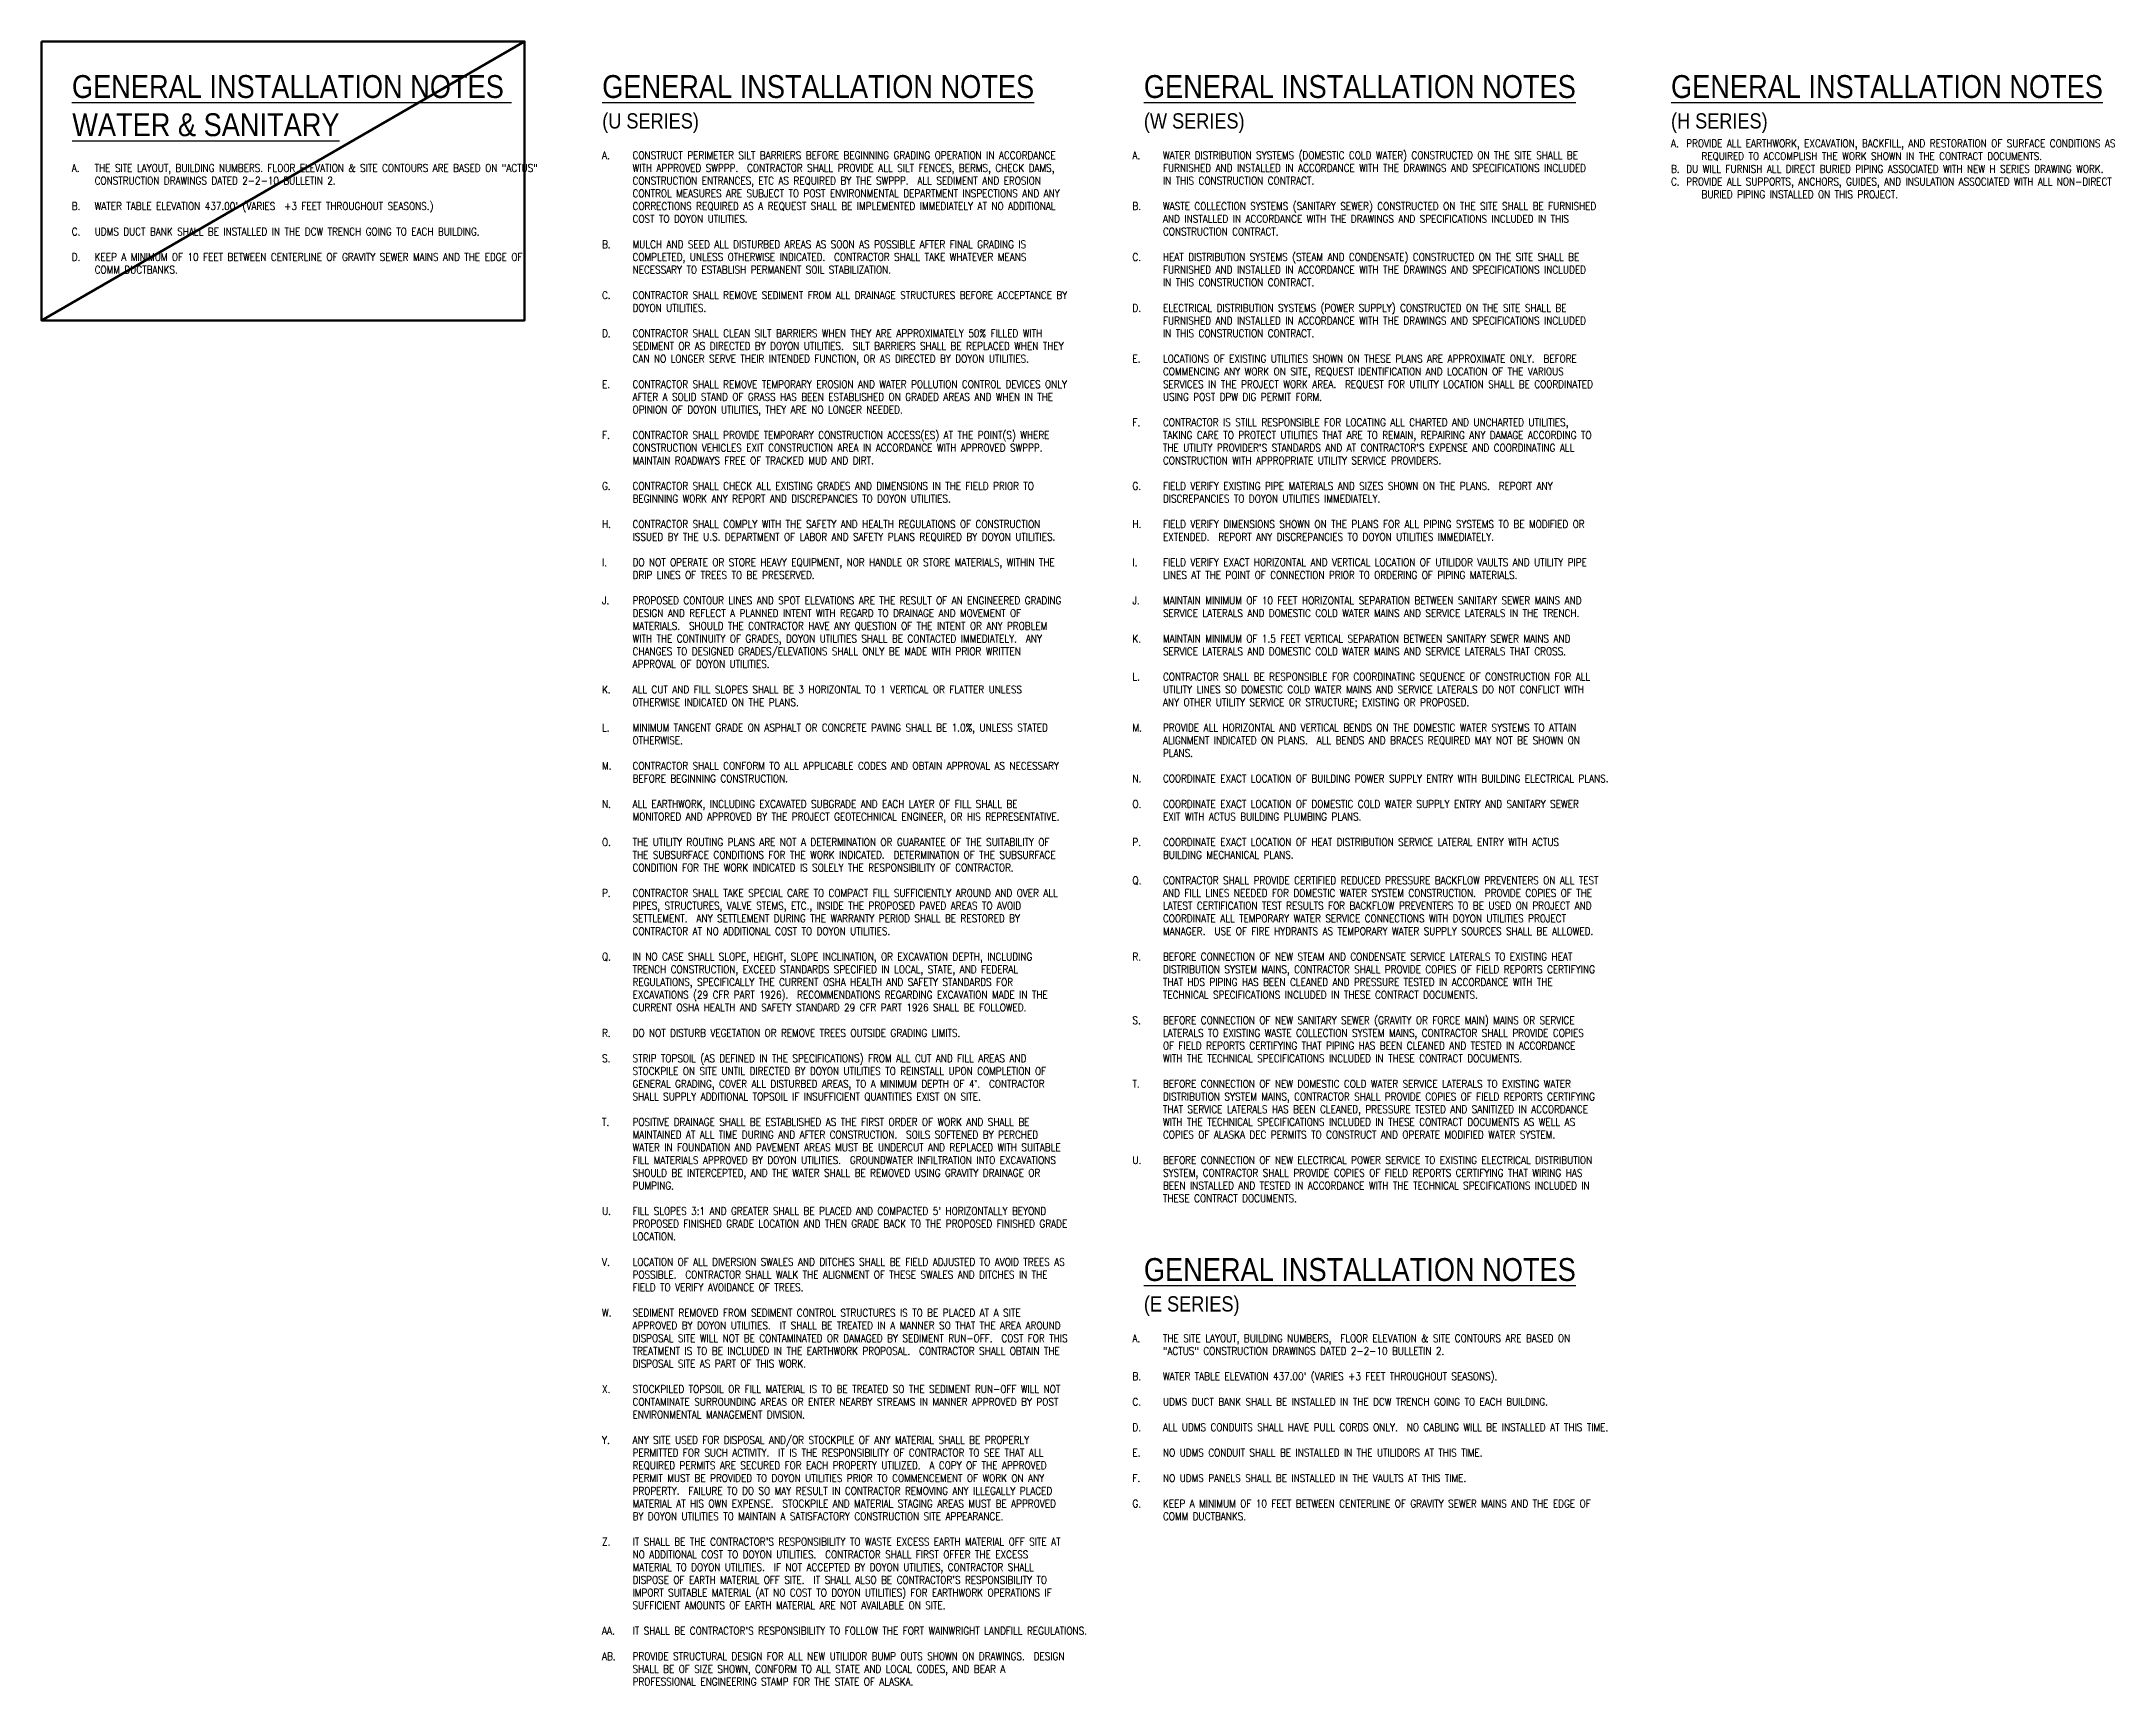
# Model space of a CAD drawing. Header units: inches. Extents: x 56 to 3895, y -697 to 736.
# Drawn here: x 2265 to 3895, y -556 to 736 of the extents above; entities that cross this region are included whole.
import ezdxf

# ---------------------------------------------------------------- set-up
doc = ezdxf.new("R2010")
doc.units = ezdxf.units.IN
doc.header["$LTSCALE"] = 0.5
doc.header["$MEASUREMENT"] = 0
doc.layers.get('Defpoints').update_dxf_attribs({"color": 251, "lineweight": 140})
doc.layers.add('GENERAL NOTES', color=41, linetype='Continuous')
doc.styles.add('RomanS', font='romans.shx', dxfattribs={"width": 0.85})

msp = doc.modelspace()

# ---------------------------------------------------------------- texts
at = {"layer": 'GENERAL NOTES', "width": 365.464, "attachment_point": 1, "style": 'RomanS'}
for s, insert, char_height in [('\\A1;\\pi-0.25,l0.4;{\\fArial|b0|i0|c0|p34;\\H2.9999x;\\LGENERAL INSTALLATION NOTES  WATER & SANITARY\\A0;\\Fromans|c0;\\H0.33334x;\\l\\P\\P\\pi-18,l18,t18;A.^ITHE SITE LAYOUT, BUILDING NUMBERS. FLOOR ELEVATION & SITE CONTOURS ARE BASED ON "ACTUS" CONSTRUCTION DRAWINGS DATED 2-2-10 BULLETIN 2.\\P\\pi0,l0,tz;\\P\\pi-18,l18,t18;B.^IWATER TABLE ELEVATION 437.00\' (VARIES  +3 FEET THROUGHOUT SEASONS.)\\P\\pi0,l0,tz;\\P\\pi-18,l18,t18;C.^IUDMS DUCT BANK SHALL BE INSTALLED IN THE DCW TRENCH GOING TO EACH BUILDING.\\P\\pi0,l0,tz;\\P\\pi-18,l18,t18;D.^IKEEP A MINIMUM OF 10 FEET BETWEEN CENTERLINE OF GRAVITY SEWER MAINS AND THE EDGE OF COMM DUCTBANKS.}', (2288.4, 709.8), 6), ("\\A1;\\pi-0.25,l0.4;{\\fArial|b0|i0|c0|p34;\\H2.9999x;\\LGENERAL INSTALLATION NOTES\\P\\H0.66669x;\\l(U SERIES)\\A0;\\Fromans|c0;\\P\\H0.49999x;\\P\\pi-24,l24,t24;A.^ICONSTRUCT PERIMETER SILT BARRIERS BEFORE BEGINNING GRADING OPERATION IN ACCORDANCE WITH APPROVED SWPPP.  CONTRACTOR SHALL PROVIDE ALL SILT FENCES, BERMS, CHECK DAMS, CONSTRUCTION ENTRANCES, ETC AS REQUIRED BY THE SWPPP.  ALL SEDIMENT AND EROSION CONTROL MEASURES ARE SUBJECT TO POST ENVIRONMENTAL DEPARTMENT INSPECTIONS AND ANY CORRECTIONS REQUIRED AS A REQUEST SHALL BE IMPLEMENTED IMMEDIATELY AT NO ADDITIONAL COST TO DOYON UTILITIES.\\P\\ptz;\\P\\pt24;B.^IMULCH AND SEED ALL DISTURBED AREAS AS SOON AS POSSIBLE AFTER FINAL GRADING IS COMPLETED, UNLESS OTHERWISE INDICATED.  CONTRACTOR SHALL TAKE WHATEVER MEANS NECESSARY TO ESTABLISH PERMANENT SOIL STABILIZATION.\\P\\ptz;\\P\\pt24;C.^ICONTRACTOR SHALL REMOVE SEDIMENT FROM ALL DRAINAGE STRUCTURES BEFORE ACCEPTANCE BY DOYON UTILITIES.\\P\\ptz;\\P\\pt24;D.^ICONTRACTOR SHALL CLEAN SILT BARRIERS WHEN THEY ARE APPROXIMATELY 50% FILLED WITH SEDIMENT OR AS DIRECTED BY DOYON UTILITIES.  SILT BARRIERS SHALL BE REPLACED WHEN THEY CAN NO LONGER SERVE THEIR INTENDED FUNCTION, OR AS DIRECTED BY DOYON UTILITIES.\\P\\ptz;\\P\\pt24;E.^ICONTRACTOR SHALL REMOVE TEMPORARY EROSION AND WATER POLLUTION CONTROL DEVICES ONLY AFTER A SOLID STAND OF GRASS HAS BEEN ESTABLISHED ON GRADED AREAS AND WHEN IN THE OPINION OF DOYON UTILITIES, THEY ARE NO LONGER NEEDED.\\P\\ptz;\\P\\pt24;F.^ICONTRACTOR SHALL PROVIDE TEMPORARY CONSTRUCTION ACCESS(ES) AT THE POINT(S) WHERE CONSTRUCTION VEHICLES EXIT CONSTRUCTION AREA IN ACCORDANCE WITH APPROVED SWPPP.  MAINTAIN ROADWAYS FREE OF TRACKED MUD AND DIRT.\\P\\ptz;\\P\\pt24;G.^ICONTRACTOR SHALL CHECK ALL EXISTING GRADES AND DIMENSIONS IN THE FIELD PRIOR TO BEGINNING WORK ANY REPORT AND DISCREPANCIES TO DOYON UTILITIES.\\P\\ptz;\\P\\pt24;H.^ICONTRACTOR SHALL COMPLY WITH THE SAFETY AND HEALTH REGULATIONS OF CONSTRUCTION ISSUED BY THE U.S. DEPARTMENT OF LABOR AND SAFETY PLANS REQUIRED BY DOYON UTILITIES.\\P\\pi-0.25,l0.4,tz;\\P\\pi-24,l24,t24;I.^IDO NOT OPERATE OR STORE HEAVY EQUIPMENT, NOR HANDLE OR STORE MATERIALS, WITHIN THE DRIP LINES OF TREES TO BE PRESERVED.\\P\\ptz;\\P\\pt24;J.^IPROPOSED CONTOUR LINES AND SPOT ELEVATIONS ARE THE RESULT OF AN ENGINEERED GRADING DESIGN AND REFLECT A PLANNED INTENT WITH REGARD TO DRAINAGE AND MOVEMENT OF MATERIALS.  SHOULD THE CONTRACTOR HAVE ANY QUESTION OF THE INTENT OR ANY PROBLEM WITH THE CONTINUITY OF GRADES, DOYON UTILITIES SHALL BE CONTACTED IMMEDIATELY.  ANY CHANGES TO DESIGNED GRADES/ELEVATIONS SHALL ONLY BE MADE WITH PRIOR WRITTEN APPROVAL OF DOYON UTILITIES.\\P\\ptz;\\P\\pt24;K.^IALL CUT AND FILL SLOPES SHALL BE 3 HORIZONTAL TO 1 VERTICAL OR FLATTER UNLESS OTHERWISE INDICATED ON THE PLANS.\\P\\ptz;\\P\\pt24;L.^IMINIMUM TANGENT GRADE ON ASPHALT OR CONCRETE PAVING SHALL BE 1.0%, UNLESS STATED OTHERWISE.\\P\\ptz;\\P\\pt24;M.^ICONTRACTOR SHALL CONFORM TO ALL APPLICABLE CODES AND OBTAIN APPROVAL AS NECESSARY BEFORE BEGINNING CONSTRUCTION.\\P\\ptz;\\P\\pt24;N.^IALL EARTHWORK, INCLUDING EXCAVATED SUBGRADE AND EACH LAYER OF FILL SHALL BE MONITORED AND APPROVED BY THE PROJECT GEOTECHNICAL ENGINEER, OR HIS REPRESENTATIVE.\\P\\ptz;\\P\\pt24;O.^ITHE UTILITY ROUTING PLANS ARE NOT A DETERMINATION OR GUARANTEE OF THE SUITABILITY OF THE SUBSURFACE CONDITIONS FOR THE WORK INDICATED.  DETERMINATION OF THE SUBSURFACE CONDITION FOR THE WORK INDICATED IS SOLELY THE RESPONSIBILITY OF CONTRACTOR.\\P\\ptz;\\P\\pt24;P.^ICONTRACTOR SHALL TAKE SPECIAL CARE TO COMPACT FILL SUFFICIENTLY AROUND AND OVER ALL PIPES, STRUCTURES, VALVE STEMS, ETC., INSIDE THE PROPOSED PAVED AREAS TO AVOID SETTLEMENT.  ANY SETTLEMENT DURING THE WARRANTY PERIOD SHALL BE RESTORED BY CONTRACTOR AT NO ADDITIONAL COST TO DOYON UTILITIES.\\P\\ptz;\\P\\pt24;Q.^IIN NO CASE SHALL SLOPE, HEIGHT, SLOPE INCLINATION, OR EXCAVATION DEPTH, INCLUDING TRENCH CONSTRUCTION, EXCEED STANDARDS SPECIFIED IN LOCAL, STATE, AND FEDERAL REGULATIONS, SPECIFICALLY THE CURRENT OSHA HEALTH AND SAFETY STANDARDS FOR EXCAVATIONS (29 CFR PART 1926).  RECOMMENDATIONS REGARDING EXCAVATION MADE IN THE CURRENT OSHA HEALTH AND SAFETY STANDARD 29 CFR PART 1926 SHALL BE FOLLOWED.\\P\\ptz;\\P\\pt24;R.^IDO NOT DISTURB VEGETATION OR REMOVE TREES OUTSIDE GRADING LIMITS.\\P\\ptz;\\P\\pt24;S.^ISTRIP TOPSOIL (AS DEFINED IN THE SPECIFICATIONS) FROM ALL CUT AND FILL AREAS AND STOCKPILE ON SITE UNTIL DIRECTED BY DOYON UTILITIES TO REINSTALL UPON COMPLETION OF GENERAL GRADING, COVER ALL DISTURBED AREAS, TO A MINIMUM DEPTH OF 4\\fRaavi|b0|i0|c0|p34;”\\Fromans|c0;.  CONTRACTOR SHALL SUPPLY ADDITIONAL TOPSOIL IF INSUFFICIENT QUANTITIES EXIST ON SITE.\\P\\ptz;\\P\\pt24;T.^IPOSITIVE DRAINAGE SHALL BE ESTABLISHED AS THE FIRST ORDER OF WORK AND SHALL BE MAINTAINED AT ALL TIME DURING AND AFTER CONSTRUCTION.  SOILS SOFTENED BY PERCHED WATER IN FOUNDATION AND PAVEMENT AREAS MUST BE UNDERCUT AND REPLACED WITH SUITABLE FILL MATERIALS APPROVED BY DOYON UTILITIES.  GROUNDWATER INFILTRATION INTO EXCAVATIONS SHOULD BE INTERCEPTED, AND THE WATER SHALL BE REMOVED USING GRAVITY DRAINAGE OR PUMPING.\\P\\ptz;\\P\\pt24;U.^IFILL SLOPES 3:1 AND GREATER SHALL BE PLACED AND COMPACTED 5' HORIZONTALLY BEYOND PROPOSED FINISHED GRADE LOCATION AND THEN GRADE BACK TO THE PROPOSED FINISHED GRADE LOCATION.\\P\\ptz;\\P\\pt24;V.^ILOCATION OF ALL DIVERSION SWALES AND DITCHES SHALL BE FIELD ADJUSTED TO AVOID TREES AS POSSIBLE.  CONTRACTOR SHALL WALK THE ALIGNMENT OF THESE SWALES AND DITCHES IN THE FIELD TO VERIFY AVOIDANCE OF TREES.\\P\\ptz;\\P\\pt24;W.^ISEDIMENT REMOVED FROM SEDIMENT CONTROL STRUCTURES IS TO BE PLACED AT A SITE APPROVED BY DOYON UTILITIES.  IT SHALL BE TREATED IN A MANNER SO THAT THE AREA AROUND DISPOSAL SITE WILL NOT BE CONTAMINATED OR DAMAGED BY SEDIMENT RUN-OFF.  COST FOR THIS TREATMENT IS TO BE INCLUDED IN THE EARTHWORK PROPOSAL.  CONTRACTOR SHALL OBTAIN THE DISPOSAL SITE AS PART OF THIS WORK.\\P\\ptz;\\P\\pt24;X.^ISTOCKPILED TOPSOIL OR FILL MATERIAL IS TO BE TREATED SO THE SEDIMENT RUN-OFF WILL NOT CONTAMINATE SURROUNDING AREAS OR ENTER NEARBY STREAMS IN MANNER APPROVED BY POST ENVIRONMENTAL MANAGEMENT DIVISION.\\P\\ptz;\\P\\pt24;Y.^IANY SITE USED FOR DISPOSAL AND/OR STOCKPILE OF ANY MATERIAL SHALL BE PROPERLY PERMITTED FOR SUCH ACTIVITY.  IT IS THE RESPONSIBILITY OF CONTRACTOR TO SEE THAT ALL REQUIRED PERMITS ARE SECURED FOR EACH PROPERTY UTILIZED.  A COPY OF THE APPROVED PERMIT MUST BE PROVIDED TO DOYON UTILITIES PRIOR TO COMMENCEMENT OF WORK ON ANY PROPERTY.  FAILURE TO DO SO MAY RESULT IN CONTRACTOR REMOVING ANY ILLEGALLY PLACED MATERIAL AT HIS OWN EXPENSE.  STOCKPILE AND MATERIAL STAGING AREAS MUST BE APPROVED BY DOYON UTILITIES TO MAINTAIN A SATISFACTORY CONSTRUCTION SITE APPEARANCE.\\P\\ptz;\\P\\pt24;Z.^IIT SHALL BE THE CONTRACTOR'S RESPONSIBILITY TO WASTE EXCESS EARTH MATERIAL OFF SITE AT NO ADDITIONAL COST TO DOYON UTILITIES.  CONTRACTOR SHALL FIRST OFFER THE EXCESS MATERIAL TO DOYON UTILITIES.  IF NOT ACCEPTED BY DOYON UTILITIES, CONTRACTOR SHALL DISPOSE OF EARTH MATERIAL OFF SITE.  IT SHALL ALSO BE CONTRACTOR'S RESPONSIBILITY TO IMPORT SUITABLE MATERIAL (AT NO COST TO DOYON UTILITIES) FOR EARTHWORK OPERATIONS IF SUFFICIENT AMOUNTS OF EARTH MATERIAL ARE NOT AVAILABLE ON SITE.\\P\\ptz;\\P\\pt24;AA.^IIT SHALL BE CONTRACTOR'S RESPONSIBILITY TO FOLLOW THE FORT WAINWRIGHT LANDFILL REGULATIONS.\\P\\pi-0.25,l0.4,tz;\\P\\pi-24,l24,t24;AB.^IPROVIDE STRUCTURAL DESIGN FOR ALL NEW UTILIDOR BUMP OUTS SHOWN ON DRAWINGS.  DESIGN SHALL BE OF SIZE SHOWN, CONFORM TO ALL STATE AND LOCAL CODES, AND BEAR A PROFESSIONAL ENGINEERING STAMP FOR THE STATE OF ALASKA.}", (2705.4, 709.8), 6), ('\\A1;\\pi-3.5527e-015,l9;{\\fArial|b0|i0|c0|p34;\\H2.9999x;\\LGENERAL INSTALLATION NOTES \\P\\H0.66669x;\\l(W SERIES)\\A0;\\Fromans|c0;\\H0.49999x;\\P\\P\\pi-24,l24,t24;A.^IWATER DISTRIBUTION SYSTEMS (DOMESTIC COLD WATER) CONSTRUCTED ON THE SITE SHALL BE FURNISHED AND INSTALLED IN ACCORDANCE WITH THE DRAWINGS AND SPECIFICATIONS INCLUDED IN THIS CONSTRUCTION CONTRACT.\\P\\ptz;\\P\\pt24;B.^IWASTE COLLECTION SYSTEMS (SANITARY SEWER) CONSTRUCTED ON THE SITE SHALL BE FURNISHED AND INSTALLED IN ACCORDANCE WITH THE DRAWINGS AND SPECIFICATIONS INCLUDED IN THIS CONSTRUCTION CONTRACT.\\P\\ptz;\\P\\pt24;C.^IHEAT DISTRIBUTION SYSTEMS (STEAM AND CONDENSATE) CONSTRUCTED ON THE SITE SHALL BE FURNISHED AND INSTALLED IN ACCORDANCE WITH THE DRAWINGS AND SPECIFICATIONS INCLUDED IN THIS CONSTRUCTION CONTRACT.\\P\\ptz;\\P\\pt24;D.^IELECTRICAL DISTRIBUTION SYSTEMS (POWER SUPPLY) CONSTRUCTED ON THE SITE SHALL BE FURNISHED AND INSTALLED IN ACCORDANCE WITH THE DRAWINGS AND SPECIFICATIONS INCLUDED IN THIS CONSTRUCTION CONTRACT.\\P\\ptz;\\P\\pt24;E.^ILOCATIONS OF EXISTING UTILITIES SHOWN ON THESE PLANS ARE APPROXIMATE ONLY.  BEFORE COMMENCING ANY WORK ON SITE, REQUEST IDENTIFICATION AND LOCATION OF THE VARIOUS SERVICES IN THE PROJECT WORK AREA.  REQUEST FOR UTILITY LOCATION SHALL BE COORDINATED USING POST DPW DIG PERMIT FORM.\\P\\ptz;\\P\\pt24;F.^ICONTRACTOR IS STILL RESPONSIBLE FOR LOCATING ALL CHARTED AND UNCHARTED UTILITIES, TAKING CARE TO PROTECT UTILITIES THAT ARE TO REMAIN, REPAIRING ANY DAMAGE ACCORDING TO THE UTILITY PROVIDER\'S STANDARDS AND AT CONTRACTOR\'S EXPENSE AND COORDINATING ALL CONSTRUCTION WITH APPROPRIATE UTILITY SERVICE PROVIDERS.\\P\\ptz;\\P\\pt24;G.^IFIELD VERIFY EXISTING PIPE MATERIALS AND SIZES SHOWN ON THE PLANS.  REPORT ANY DISCREPANCIES TO DOYON UTILITIES IMMEDIATELY.\\P\\ptz;\\P\\pt24;H.^IFIELD VERIFY DIMENSIONS SHOWN ON THE PLANS FOR ALL PIPING SYSTEMS TO BE MODIFIED OR EXTENDED.  REPORT ANY DISCREPANCIES TO DOYON UTILITIES IMMEDIATELY.\\P\\ptz;\\P\\pt24;I.^IFIELD VERIFY EXACT HORIZONTAL AND VERTICAL LOCATION OF UTILIDOR VAULTS AND UTILITY PIPE LINES AT THE POINT OF CONNECTION PRIOR TO ORDERING OF PIPING MATERIALS.\\P\\ptz;\\P\\pt24;J.^IMAINTAIN MINIMUM OF 10 FEET HORIZONTAL SEPARATION BETWEEN SANITARY SEWER MAINS AND SERVICE LATERALS AND DOMESTIC COLD WATER MAINS AND SERVICE LATERALS IN THE TRENCH.\\P\\ptz;\\P\\pt24;K.^IMAINTAIN MINIMUM OF 1.5 FEET VERTICAL SEPARATION BETWEEN SANITARY SEWER MAINS AND SERVICE LATERALS AND DOMESTIC COLD WATER MAINS AND SERVICE LATERALS THAT CROSS.\\P\\ptz;\\P\\pt24;L.^ICONTRACTOR SHALL BE RESPONSIBLE FOR COORDINATING SEQUENCE OF CONSTRUCTION FOR ALL UTILITY LINES SO DOMESTIC COLD WATER MAINS AND SERVICE LATERALS DO NOT CONFLICT WITH ANY OTHER UTILITY SERVICE OR STRUCTURE; EXISTING OR PROPOSED.\\P\\ptz;\\P\\pt24;M.^IPROVIDE ALL HORIZONTAL AND VERTICAL BENDS ON THE DOMESTIC WATER SYSTEMS TO ATTAIN ALIGNMENT INDICATED ON PLANS.  ALL BENDS AND BRACES REQUIRED MAY NOT BE SHOWN ON PLANS.\\P\\ptz;\\P\\pt24;N.^ICOORDINATE EXACT LOCATION OF BUILDING POWER SUPPLY ENTRY WITH BUILDING ELECTRICAL PLANS.\\P\\ptz;\\P\\pt24;O.^ICOORDINATE EXACT LOCATION OF DOMESTIC COLD WATER SUPPLY ENTRY AND SANITARY SEWER EXIT WITH ACTUS BUILDING PLUMBING PLANS.\\P\\ptz;\\P\\pt24;P.^ICOORDINATE EXACT LOCATION OF HEAT DISTRIBUTION SERVICE LATERAL ENTRY WITH ACTUS BUILDING MECHANICAL PLANS.\\P\\ptz;\\P\\pt24;Q.^ICONTRACTOR SHALL PROVIDE CERTIFIED REDUCED PRESSURE BACKFLOW PREVENTERS ON ALL TEST AND FILL LINES NEEDED FOR DOMESTIC WATER SYSTEM CONSTRUCTION.  PROVIDE COPIES OF THE LATEST CERTIFICATION TEST RESULTS FOR BACKFLOW PREVENTERS TO BE USED ON PROJECT AND COORDINATE ALL TEMPORARY WATER SERVICE CONNECTIONS WITH DOYON UTILITIES PROJECT MANAGER.  USE OF FIRE HYDRANTS AS TEMPORARY WATER SUPPLY SOURCES SHALL BE ALLOWED.\\P\\ptz;\\P\\pt24;R.^IBEFORE CONNECTION OF NEW STEAM AND CONDENSATE SERVICE LATERALS TO EXISTING HEAT DISTRIBUTION SYSTEM MAINS, CONTRACTOR SHALL PROVIDE COPIES OF FIELD REPORTS CERTIFYING THAT HDS PIPING HAS BEEN CLEANED AND PRESSURE TESTED IN ACCORDANCE WITH THE TECHNICAL SPECIFICATIONS INCLUDED IN THESE CONTRACT DOCUMENTS.\\P\\ptz;\\P\\pt24;S.^IBEFORE CONNECTION OF NEW SANITARY SEWER (GRAVITY OR FORCE MAIN) MAINS OR SERVICE LATERALS TO EXISTING WASTE COLLECTION SYSTEM MAINS, CONTRACTOR SHALL PROVIDE COPIES OF FIELD REPORTS CERTIFYING THAT PIPING HAS BEEN CLEANED AND TESTED IN ACCORDANCE WITH THE TECHNICAL SPECIFICATIONS INCLUDED IN THESE CONTRACT DOCUMENTS.\\P\\ptz;\\P\\pt24;T.^IBEFORE CONNECTION OF NEW DOMESTIC COLD WATER SERVICE LATERALS TO EXISTING WATER DISTRIBUTION SYSTEM MAINS, CONTRACTOR SHALL PROVIDE COPIES OF FIELD REPORTS CERTIFYING THAT SERVICE LATERALS HAS BEEN CLEANED, PRESSURE TESTED AND SANITIZED IN ACCORDANCE WITH THE TECHNICAL SPECIFICATIONS INCLUDED IN THESE CONTRACT DOCUMENTS AS WELL AS COPIES OF ALASKA DEC PERMITS TO CONSTRUCT AND OPERATE MODIFIED WATER SYSTEM.\\P\\ptz;\\P\\pt24;U.^IBEFORE CONNECTION OF NEW ELECTRICAL POWER SERVICE TO EXISTING ELECTRICAL DISTRIBUTION SYSTEM, CONTRACTOR SHALL PROVIDE COPIES OF FIELD REPORTS CERTIFYING THAT WIRING HAS BEEN INSTALLED AND TESTED IN ACCORDANCE WITH THE TECHNICAL SPECIFICATIONS INCLUDED IN THESE CONTRACT DOCUMENTS.\\P\\pi-3.5527e-015,l9,tz;\\P\\A1;\\fArial|b0|i0|c0|p34;\\H2.9999x;\\L\\PGENERAL INSTALLATION NOTES\\P\\H0.6667x;\\l(E SERIES)\\H1.4999x;\\L \\A0;\\Fromans|c0;\\H0.33334x;\\l\\P\\P\\pi-24,l24,t24;A.^ITHE SITE LAYOUT, BUILDING NUMBERS,  FLOOR ELEVATION & SITE CONTOURS ARE BASED ON "ACTUS" CONSTRUCTION DRAWINGS DATED 2-2-10 BULLETIN 2.\\P\\pi-3.5527e-015,l9,tz;\\P\\pi-24,l24,t24;B.^IWATER TABLE ELEVATION 437.00\' (VARIES +3 FEET THROUGHOUT SEASONS).\\P\\pi-3.5527e-015,l9,tz;\\P\\pi-24,l24,t24;C.^IUDMS DUCT BANK SHALL BE INSTALLED IN THE DCW TRENCH GOING TO EACH BUILDING. \\P\\pi-3.5527e-015,l9,tz;\\P\\pi-24,l24,t24;D.^IALL UDMS CONDUITS SHALL HAVE PULL CORDS ONLY.  NO CABLING WILL BE INSTALLED AT THIS TIME.\\P\\pi-3.5527e-015,l9,tz;\\P\\pi-24,l24,t24;E.^INO UDMS CONDUIT SHALL BE INSTALLED IN THE UTILIDORS AT THIS TIME. \\P\\pi-3.5527e-015,l9,tz;\\P\\pi-24,l24,t24;F.^INO UDMS PANELS SHALL BE INSTALLED IN THE VAULTS AT THIS TIME. \\P\\pi-3.5527e-015,l9,tz;\\P\\pi-24,l24,t24;G.^IKEEP A MINIMUM OF 10 FEET BETWEEN CENTERLINE OF GRAVITY SEWER MAINS AND THE EDGE OF COMM DUCTBANKS.}', (3122.5, 709.8), 6), ('\\A1;{\\fArial|b0|i0|c0|p34;\\H5.9998x;\\LGENERAL INSTALLATION NOTES\\P\\H0.66669x;\\l(H SERIES)\\Fromans|c0;\\P\\H0.036x;\\L\\P\\pi-24,l24;\\A0;\\H13.889x;\\lA.^IPROVIDE ALL EARTHWORK, EXCAVATION, BACKFILL, AND RESTORATION OF SURFACE CONDITIONS AS REQUIRED TO ACCOMPLISH THE WORK SHOWN IN THE CONTRACT DOCUMENTS.\\P\\H0.99995x;B.^IDU WILL FURNISH ALL DIRECT BURIED PIPING ASSOCIATED WITH \\H0.99999x;NEW H SERIES DRAWING WORK.\\~ \\PC.^IPROVIDE ALL SUPPORTS, ANCHORS, GUIDES, AND INSULATION ASSOCIATED WITH ALL NON-DIRECT BURIED PIPING INSTALLED ON THIS PROJECT.}', (3546, 709.8), 3)]:
    msp.add_mtext(s, dxfattribs=dict(at, insert=insert, char_height=char_height))

# ---------------------------------------------------------------- linework, layer by layer
at = {"layer": 'Defpoints'}
msp.add_line((2644.5, 736.3), (2264.6, 516.9), dxfattribs=at)
msp.add_lwpolyline([(2264.6, 736.3), (2644.5, 736.3), (2644.5, 516.9), (2264.6, 516.9)], close=True, dxfattribs=at)

msp.set_redraw_order([(e.dxf.handle, doc.entitydb.next_handle()) for e in msp.query("TEXT MTEXT ATTDEF DIMENSION ARC_DIMENSION")])  # texts and dimensions are drawn at this point

doc.saveas('drawing.dxf')
